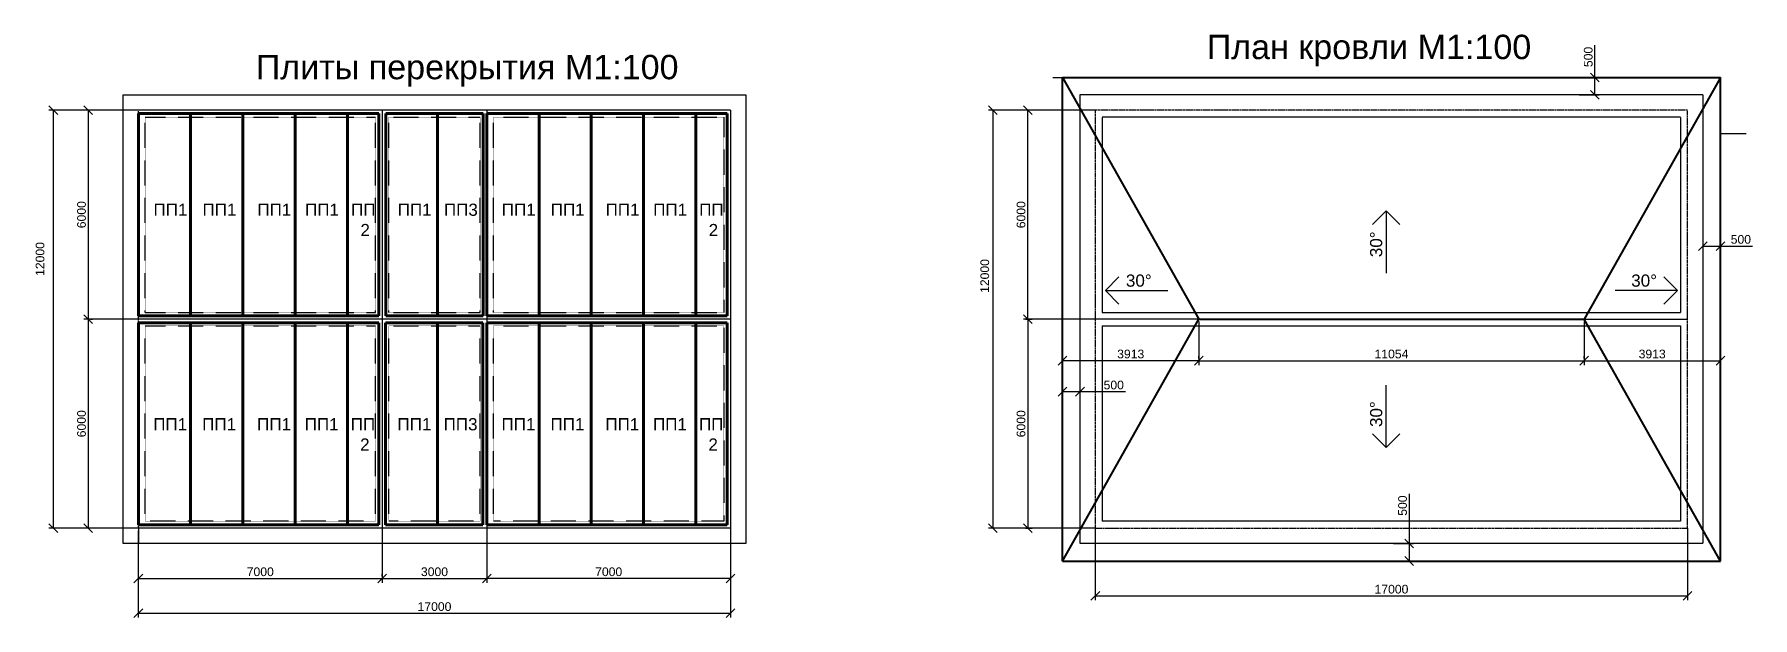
# Model space of a CAD drawing. Header units: millimetres. Extents: x -229914 to 856942, y -268655 to 87212.
# Drawn here: x 334365 to 383682, y -124564 to -107823 of the extents above; entities that cross this region are included whole.
import ezdxf

# ---------------------------------------------------------------- set-up
doc = ezdxf.new("R2010")
doc.units = ezdxf.units.MM
for name, pattern in [('DASHDOT_axis', [24, 20, -1.5, 1, -1.5]), ('DASHED', [7, 5, -2, 0]), ('невидимая2', [4.7625, 3.175, -1.5875]), ('осеваяX2', [101.6, 63.5, -12.7, 12.7, -12.7])]:
    doc.linetypes.add(name, pattern=pattern)
doc.layers.add('каменные и деревянные эл', color=7, linetype='Continuous', lineweight=60)
doc.layers.add('Ось', color=7, linetype='DASHDOT_axis', lineweight=25)
doc.styles.get("Standard").update_dxf_attribs({"font": 'arial.ttf'})
doc.styles.add('Аннотативный', font='arial.ttf')
doc.dimstyles.new('Копия Аннотативный', dxfattribs={"dimscale": 0, "dimtxt": 2.5, "dimasz": 2.5, "dimexe": 1.25, "dimexo": 0.625, "dimtad": 1, "dimtxsty": 'Аннотативный', "dimblk": 'OBLIQUE', "dimcen": 2.5, "dimadec": 0, "dimazin": 0, "dimtfac": 1, "dimtmove": 0, "dimatfit": 3, "dimldrblk": 'OBLIQUE', "dimfxl": 1, "dimarcsym": 0})

msp = doc.modelspace()

# ---------------------------------------------------------------- texts
at = {"lineweight": 25}
for s, width, gutter_width, insert, char_height, attachment_point in [('План кровли М1:100', 10354.2148148, 12.5, (368014.8749, -107833.70307), 700, 1), ('Плиты перекрытия М1:100', 12145.9811269, 12.5, (340720.76564, -108411.43374), 700, 1), ('\\pxa0.66667,sm1.07917;30°', 110.1427955, 1250, (366433.30975, -114715.20326), 350, 3), ('\\pxa0.66667,sm1.07917;30°', 110.1427955, 1250, (380197.80599, -114715.20326), 350, 1)]:
    msp.add_mtext_dynamic_manual_height_columns(s, width=width, gutter_width=gutter_width, heights=[0], dxfattribs=dict(at, insert=insert, char_height=char_height, attachment_point=attachment_point))
at = {"lineweight": 25, "char_height": 350, "rotation": 90}
for insert, attachment_point in [((372701.00224, -114218.12994), 1), ((372701.00224, -118353.21245), 3)]:
    msp.add_mtext_dynamic_manual_height_columns('\\pxa0.66667,sm1.07917;30°', width=110.1427955, gutter_width=1250, heights=[0], dxfattribs=dict(at, insert=insert, attachment_point=attachment_point))
at = {"layer": 'Ось', "linetype": 'ByBlock', "char_height": 350, "attachment_point": 1}
for s, insert in [('ПП1', (337784.3302, -112681.43374)), ('ПП1', (339189.85496, -112681.43374)), ('ПП1', (340765.30698, -112681.43374)), ('ПП1', (342131.66966, -112681.43374)), ('ПП\\P  2', (343451.85677, -112681.43374)), ('ПП1', (344791.83979, -112681.43374)), ('ПП3', (346119.10553, -112681.43374)), ('ПП1', (347779.20327, -112681.43374)), ('ПП1', (349184.72803, -112681.43374)), ('ПП1', (350760.18005, -112681.43374)), ('ПП1', (352126.54273, -112681.43374)), ('ПП\\P  2', (353446.72984, -112681.43374)), ('ПП1', (337775.88738, -118838.41596)), ('ПП1', (339181.41214, -118838.41596)), ('ПП1', (340756.86416, -118838.41596)), ('ПП1', (342123.22684, -118838.41596)), ('ПП\\P  2', (343443.41395, -118838.41596)), ('ПП1', (344784.76116, -118838.41596)), ('ПП3', (346110.76881, -118838.41596)), ('ПП1', (347772.12464, -118838.41596)), ('ПП1', (349177.6494, -118838.41596)), ('ПП1', (350753.10142, -118838.41596)), ('ПП1', (352119.4641, -118838.41596)), ('ПП\\P  2', (353439.65121, -118838.41596))]:
    msp.add_mtext_dynamic_manual_height_columns(s, width=600, gutter_width=12.5, heights=[0], dxfattribs=dict(at, insert=insert))

# ---------------------------------------------------------------- blocks, each defined once
blk = doc.blocks.new('_Oblique')
at = {"color": 0, "linetype": 'ByBlock', "lineweight": -2}
blk.add_line((-0.5, -0.5), (0.5, 0.5), dxfattribs=at)
blk = doc.blocks.new('*D14')
at = {"layer": 'Defpoints', "color": 0, "linetype": 'ByBlock', "transparency": 16777216}
for p in [(337449, -109999), (335909, -115999), (337449, -115999)]:
    blk.add_point(p, dxfattribs=at)
at = {"layer": 'Ось', "color": 0, "linetype": 'ByBlock', "lineweight": -2, "transparency": 16777216}
for p, q in [((337387, -109999), (335784, -109999)), ((335909, -109999), (335909, -115999)), ((337387, -115999), (335784, -115999))]:
    blk.add_line(p, q, dxfattribs=at)
at = {"layer": 'Ось', "color": 0, "linetype": 'ByBlock', "lineweight": -2, "transparency": 16777216, "xscale": 250, "yscale": 250, "zscale": 250}
for p, rotation in [((335909, -109999), 90), ((335909, -115999), 270)]:
    blk.add_blockref('_Oblique', p, dxfattribs=dict(at, rotation=rotation))
at = {"layer": 'Ось', "color": 0, "linetype": 'ByBlock', "transparency": 16777216, "insert": (335719, -112999), "char_height": 250, "attachment_point": 5, "rotation": 90, "style": 'Аннотативный'}
blk.add_mtext('6000', dxfattribs=at)
blk = doc.blocks.new('*D15')
at = {"layer": 'Defpoints', "color": 0, "linetype": 'ByBlock', "transparency": 16777216}
for p in [(335909, -115999), (335909, -121999), (354349, -121999)]:
    blk.add_point(p, dxfattribs=at)
at = {"layer": 'Ось', "color": 0, "linetype": 'ByBlock', "lineweight": -2, "transparency": 16777216}
for p, q in [((335909, -115999), (335909, -121999)), ((335972, -115999), (336034, -115999)), ((354287, -121999), (335784, -121999))]:
    blk.add_line(p, q, dxfattribs=at)
at = {"layer": 'Ось', "color": 0, "linetype": 'ByBlock', "lineweight": -2, "transparency": 16777216, "xscale": 250, "yscale": 250, "zscale": 250}
for p, rotation in [((335909, -115999), 90), ((335909, -121999), 270)]:
    blk.add_blockref('_Oblique', p, dxfattribs=dict(at, rotation=rotation))
at = {"layer": 'Ось', "color": 0, "linetype": 'ByBlock', "transparency": 16777216, "insert": (335719, -118999), "char_height": 250, "attachment_point": 5, "rotation": 90, "style": 'Аннотативный'}
blk.add_mtext('6000', dxfattribs=at)
blk = doc.blocks.new('*D16')
at = {"layer": 'Defpoints', "color": 0, "linetype": 'ByBlock', "transparency": 16777216}
for p in [(337349, -109999), (334909, -121999), (337349, -121999)]:
    blk.add_point(p, dxfattribs=at)
at = {"layer": 'Ось', "color": 0, "linetype": 'ByBlock', "lineweight": -2, "transparency": 16777216}
for p, q in [((337287, -109999), (334784, -109999)), ((334909, -109999), (334909, -121999)), ((337287, -121999), (334784, -121999))]:
    blk.add_line(p, q, dxfattribs=at)
at = {"layer": 'Ось', "color": 0, "linetype": 'ByBlock', "lineweight": -2, "transparency": 16777216, "xscale": 250, "yscale": 250, "zscale": 250}
for p, rotation in [((334909, -109999), 90), ((334909, -121999), 270)]:
    blk.add_blockref('_Oblique', p, dxfattribs=dict(at, rotation=rotation))
at = {"layer": 'Ось', "color": 0, "linetype": 'ByBlock', "transparency": 16777216, "insert": (334529, -114271), "char_height": 250, "attachment_point": 5, "rotation": 90, "style": 'Аннотативный'}
blk.add_mtext('12000', dxfattribs=at)
blk = doc.blocks.new('*D17')
at = {"layer": 'Defpoints', "color": 0, "linetype": 'ByBlock', "transparency": 16777216}
for p in [(344349, -109999), (337349, -121999), (344349, -123439)]:
    blk.add_point(p, dxfattribs=at)
at = {"layer": 'Ось', "color": 0, "linetype": 'ByBlock', "lineweight": -2, "transparency": 16777216}
for p, q in [((344349, -110062), (344349, -123564)), ((337349, -122062), (337349, -123564)), ((337349, -123439), (344349, -123439))]:
    blk.add_line(p, q, dxfattribs=at)
at = {"layer": 'Ось', "color": 0, "linetype": 'ByBlock', "lineweight": -2, "transparency": 16777216, "xscale": 250, "yscale": 250, "zscale": 250, "rotation": 180}
blk.add_blockref('_Oblique', (337349, -123439), dxfattribs=at)
at = {"layer": 'Ось', "color": 0, "linetype": 'ByBlock', "lineweight": -2, "transparency": 16777216, "xscale": 250, "yscale": 250, "zscale": 250}
blk.add_blockref('_Oblique', (344349, -123439), dxfattribs=at)
at = {"layer": 'Ось', "color": 0, "linetype": 'ByBlock', "transparency": 16777216, "insert": (340849, -123249), "char_height": 250, "attachment_point": 5, "style": 'Аннотативный'}
blk.add_mtext('7000', dxfattribs=at)
blk = doc.blocks.new('*D18')
at = {"layer": 'Defpoints', "color": 0, "linetype": 'ByBlock', "transparency": 16777216}
for p in [(347349, -122439), (344349, -123439), (347349, -123439)]:
    blk.add_point(p, dxfattribs=at)
at = {"layer": 'Ось', "color": 0, "linetype": 'ByBlock', "lineweight": -2, "transparency": 16777216}
for p, q in [((347349, -122502), (347349, -123564)), ((344349, -123377), (344349, -123314)), ((344349, -123439), (347349, -123439))]:
    blk.add_line(p, q, dxfattribs=at)
at = {"layer": 'Ось', "color": 0, "linetype": 'ByBlock', "lineweight": -2, "transparency": 16777216, "xscale": 250, "yscale": 250, "zscale": 250, "rotation": 180}
blk.add_blockref('_Oblique', (344349, -123439), dxfattribs=at)
at = {"layer": 'Ось', "color": 0, "linetype": 'ByBlock', "lineweight": -2, "transparency": 16777216, "xscale": 250, "yscale": 250, "zscale": 250}
blk.add_blockref('_Oblique', (347349, -123439), dxfattribs=at)
at = {"layer": 'Ось', "color": 0, "linetype": 'ByBlock', "transparency": 16777216, "insert": (345849, -123249), "char_height": 250, "attachment_point": 5, "style": 'Аннотативный'}
blk.add_mtext('3000', dxfattribs=at)
blk = doc.blocks.new('*D19')
at = {"layer": 'Defpoints', "color": 0, "linetype": 'ByBlock', "transparency": 16777216}
for p in [(347349, -109999), (354349, -121999), (347349, -123439)]:
    blk.add_point(p, dxfattribs=at)
at = {"layer": 'Ось', "color": 0, "linetype": 'ByBlock', "lineweight": -2, "transparency": 16777216}
for p, q in [((347349, -110062), (347349, -123564)), ((354349, -122062), (354349, -123564)), ((354349, -123439), (347349, -123439))]:
    blk.add_line(p, q, dxfattribs=at)
at = {"layer": 'Ось', "color": 0, "linetype": 'ByBlock', "lineweight": -2, "transparency": 16777216, "xscale": 250, "yscale": 250, "zscale": 250, "rotation": 180}
blk.add_blockref('_Oblique', (347349, -123439), dxfattribs=at)
at = {"layer": 'Ось', "color": 0, "linetype": 'ByBlock', "lineweight": -2, "transparency": 16777216, "xscale": 250, "yscale": 250, "zscale": 250}
blk.add_blockref('_Oblique', (354349, -123439), dxfattribs=at)
at = {"layer": 'Ось', "color": 0, "linetype": 'ByBlock', "transparency": 16777216, "insert": (350849, -123249), "char_height": 250, "attachment_point": 5, "style": 'Аннотативный'}
blk.add_mtext('7000', dxfattribs=at)
blk = doc.blocks.new('*D20')
at = {"layer": 'Defpoints', "color": 0, "linetype": 'ByBlock', "transparency": 16777216}
for p in [(337349, -123439), (354349, -123439), (354349, -124439)]:
    blk.add_point(p, dxfattribs=at)
at = {"layer": 'Ось', "color": 0, "linetype": 'ByBlock', "lineweight": -2, "transparency": 16777216}
for p, q in [((337349, -123502), (337349, -124564)), ((354349, -123502), (354349, -124564)), ((337349, -124439), (354349, -124439))]:
    blk.add_line(p, q, dxfattribs=at)
at = {"layer": 'Ось', "color": 0, "linetype": 'ByBlock', "lineweight": -2, "transparency": 16777216, "xscale": 250, "yscale": 250, "zscale": 250, "rotation": 180}
blk.add_blockref('_Oblique', (337349, -124439), dxfattribs=at)
at = {"layer": 'Ось', "color": 0, "linetype": 'ByBlock', "lineweight": -2, "transparency": 16777216, "xscale": 250, "yscale": 250, "zscale": 250}
blk.add_blockref('_Oblique', (354349, -124439), dxfattribs=at)
at = {"layer": 'Ось', "color": 0, "linetype": 'ByBlock', "transparency": 16777216, "insert": (345849, -124249), "char_height": 250, "attachment_point": 5, "style": 'Аннотативный'}
blk.add_mtext('17000', dxfattribs=at)
blk = doc.blocks.new('*D23')
at = {"layer": 'Defpoints', "color": 0, "linetype": 'ByBlock', "transparency": 16777216}
for p in [(367789, -115999), (378843, -115999), (378843, -117189)]:
    blk.add_point(p, dxfattribs=at)
at = {"layer": 'Ось', "color": 0, "linetype": 'ByBlock', "lineweight": -2, "transparency": 16777216}
for p, q in [((367789, -116062), (367789, -117314)), ((378843, -116062), (378843, -117314)), ((367789, -117189), (378843, -117189))]:
    blk.add_line(p, q, dxfattribs=at)
at = {"layer": 'Ось', "color": 0, "linetype": 'ByBlock', "lineweight": -2, "transparency": 16777216, "xscale": 250, "yscale": 250, "zscale": 250, "rotation": 180}
blk.add_blockref('_Oblique', (367789, -117189), dxfattribs=at)
at = {"layer": 'Ось', "color": 0, "linetype": 'ByBlock', "lineweight": -2, "transparency": 16777216, "xscale": 250, "yscale": 250, "zscale": 250}
blk.add_blockref('_Oblique', (378843, -117189), dxfattribs=at)
at = {"layer": 'Ось', "color": 0, "linetype": 'ByBlock', "transparency": 16777216, "insert": (373316, -116999), "char_height": 250, "attachment_point": 5, "style": 'Аннотативный'}
blk.add_mtext('11054', dxfattribs=at)
blk = doc.blocks.new('*D24')
at = {"layer": 'Defpoints', "color": 0, "linetype": 'ByBlock', "transparency": 16777216}
for p in [(363876, -117189), (363876, -117189), (367789, -117189)]:
    blk.add_point(p, dxfattribs=at)
at = {"layer": 'Ось', "color": 0, "linetype": 'ByBlock', "lineweight": -2, "transparency": 16777216}
for p, q in [((363876, -117127), (363876, -117064)), ((367789, -117189), (363876, -117189)), ((367789, -117127), (367789, -117064))]:
    blk.add_line(p, q, dxfattribs=at)
at = {"layer": 'Ось', "color": 0, "linetype": 'ByBlock', "lineweight": -2, "transparency": 16777216, "xscale": 250, "yscale": 250, "zscale": 250, "rotation": 180}
blk.add_blockref('_Oblique', (363876, -117189), dxfattribs=at)
at = {"layer": 'Ось', "color": 0, "linetype": 'ByBlock', "lineweight": -2, "transparency": 16777216, "xscale": 250, "yscale": 250, "zscale": 250}
blk.add_blockref('_Oblique', (367789, -117189), dxfattribs=at)
at = {"layer": 'Ось', "color": 0, "linetype": 'ByBlock', "transparency": 16777216, "insert": (365832, -116999), "char_height": 250, "attachment_point": 5, "style": 'Аннотативный'}
blk.add_mtext('3913', dxfattribs=at)
blk = doc.blocks.new('*D25')
at = {"layer": 'Defpoints', "color": 0, "linetype": 'ByBlock', "transparency": 16777216}
for p in [(378843, -117189), (382756, -117189), (382756, -117189)]:
    blk.add_point(p, dxfattribs=at)
at = {"layer": 'Ось', "color": 0, "linetype": 'ByBlock', "lineweight": -2, "transparency": 16777216}
for p, q in [((378843, -117127), (378843, -117064)), ((378843, -117189), (382756, -117189)), ((382756, -117127), (382756, -117064))]:
    blk.add_line(p, q, dxfattribs=at)
at = {"layer": 'Ось', "color": 0, "linetype": 'ByBlock', "lineweight": -2, "transparency": 16777216, "xscale": 250, "yscale": 250, "zscale": 250, "rotation": 180}
blk.add_blockref('_Oblique', (378843, -117189), dxfattribs=at)
at = {"layer": 'Ось', "color": 0, "linetype": 'ByBlock', "lineweight": -2, "transparency": 16777216, "xscale": 250, "yscale": 250, "zscale": 250}
blk.add_blockref('_Oblique', (382756, -117189), dxfattribs=at)
at = {"layer": 'Ось', "color": 0, "linetype": 'ByBlock', "transparency": 16777216, "insert": (380799, -116999), "char_height": 250, "attachment_point": 5, "style": 'Аннотативный'}
blk.add_mtext('3913', dxfattribs=at)
blk = doc.blocks.new('*D26')
at = {"layer": 'Defpoints', "color": 0, "linetype": 'ByBlock', "transparency": 16777216}
for p in [(382256, -113719), (382756, -113719), (382756, -113899)]:
    blk.add_point(p, dxfattribs=at)
at = {"layer": 'Ось', "color": 0, "linetype": 'ByBlock', "lineweight": -2, "transparency": 16777216}
for p, q in [((382256, -113782), (382256, -114024)), ((382256, -113899), (382756, -113899)), ((382756, -113782), (382756, -114024)), ((382756, -113899), (383682, -113899))]:
    blk.add_line(p, q, dxfattribs=at)
at = {"layer": 'Ось', "color": 0, "linetype": 'ByBlock', "lineweight": -2, "transparency": 16777216, "xscale": 250, "yscale": 250, "zscale": 250, "rotation": 180}
blk.add_blockref('_Oblique', (382256, -113899), dxfattribs=at)
at = {"layer": 'Ось', "color": 0, "linetype": 'ByBlock', "lineweight": -2, "transparency": 16777216, "xscale": 250, "yscale": 250, "zscale": 250}
blk.add_blockref('_Oblique', (382756, -113899), dxfattribs=at)
at = {"layer": 'Ось', "color": 0, "linetype": 'ByBlock', "transparency": 16777216, "insert": (383344, -113709), "char_height": 250, "attachment_point": 5, "style": 'Аннотативный'}
blk.add_mtext('500', dxfattribs=at)
blk = doc.blocks.new('*D27')
at = {"layer": 'Defpoints', "color": 0, "linetype": 'ByBlock', "transparency": 16777216}
for p in [(363876, -117899), (363876, -118079), (364376, -117899)]:
    blk.add_point(p, dxfattribs=at)
at = {"layer": 'Ось', "color": 0, "linetype": 'ByBlock', "lineweight": -2, "transparency": 16777216}
for p, q in [((363876, -117962), (363876, -118204)), ((364376, -118079), (363876, -118079)), ((364376, -117962), (364376, -118204)), ((365683, -118079), (364376, -118079))]:
    blk.add_line(p, q, dxfattribs=at)
at = {"layer": 'Ось', "color": 0, "linetype": 'ByBlock', "lineweight": -2, "transparency": 16777216, "xscale": 250, "yscale": 250, "zscale": 250, "rotation": 180}
blk.add_blockref('_Oblique', (363876, -118079), dxfattribs=at)
at = {"layer": 'Ось', "color": 0, "linetype": 'ByBlock', "lineweight": -2, "transparency": 16777216, "xscale": 250, "yscale": 250, "zscale": 250}
blk.add_blockref('_Oblique', (364376, -118079), dxfattribs=at)
at = {"layer": 'Ось', "color": 0, "linetype": 'ByBlock', "transparency": 16777216, "insert": (365345, -117889), "char_height": 250, "attachment_point": 5, "style": 'Аннотативный'}
blk.add_mtext('500', dxfattribs=at)
blk = doc.blocks.new('*D28')
at = {"layer": 'Defpoints', "color": 0, "linetype": 'ByBlock', "transparency": 16777216}
for p in [(378646, -109059), (379155, -109059), (378646, -109559)]:
    blk.add_point(p, dxfattribs=at)
at = {"layer": 'Ось', "color": 0, "linetype": 'ByBlock', "lineweight": -2, "transparency": 16777216}
for p, q in [((379155, -109059), (379155, -108133)), ((378708, -109059), (379280, -109059)), ((379155, -109559), (379155, -109059)), ((378708, -109559), (379280, -109559))]:
    blk.add_line(p, q, dxfattribs=at)
at = {"layer": 'Ось', "color": 0, "linetype": 'ByBlock', "lineweight": -2, "transparency": 16777216, "xscale": 250, "yscale": 250, "zscale": 250}
for p, rotation in [((379155, -109059), 90), ((379155, -109559), 270)]:
    blk.add_blockref('_Oblique', p, dxfattribs=dict(at, rotation=rotation))
at = {"layer": 'Ось', "color": 0, "linetype": 'ByBlock', "transparency": 16777216, "insert": (378965, -108471), "char_height": 250, "attachment_point": 5, "rotation": 90, "style": 'Аннотативный'}
blk.add_mtext('500', dxfattribs=at)
blk = doc.blocks.new('*D29')
at = {"layer": 'Defpoints', "color": 0, "linetype": 'ByBlock', "transparency": 16777216}
for p in [(373316, -122439), (373316, -122939), (373825, -122939)]:
    blk.add_point(p, dxfattribs=at)
at = {"layer": 'Ось', "color": 0, "linetype": 'ByBlock', "lineweight": -2, "transparency": 16777216}
for p, q in [((373825, -121011), (373825, -122439)), ((373378, -122439), (373950, -122439)), ((373825, -122439), (373825, -122939)), ((373378, -122939), (373950, -122939))]:
    blk.add_line(p, q, dxfattribs=at)
at = {"layer": 'Ось', "color": 0, "linetype": 'ByBlock', "lineweight": -2, "transparency": 16777216, "xscale": 250, "yscale": 250, "zscale": 250}
for p, rotation in [((373825, -122439), 90), ((373825, -122939), 270)]:
    blk.add_blockref('_Oblique', p, dxfattribs=dict(at, rotation=rotation))
at = {"layer": 'Ось', "color": 0, "linetype": 'ByBlock', "transparency": 16777216, "insert": (373635, -121349), "char_height": 250, "attachment_point": 5, "rotation": 90, "style": 'Аннотативный'}
blk.add_mtext('500', dxfattribs=at)
blk = doc.blocks.new('*D30')
at = {"layer": 'Defpoints', "color": 0, "linetype": 'ByBlock', "transparency": 16777216}
for p in [(362876, -109999), (364816, -109999), (364816, -115999)]:
    blk.add_point(p, dxfattribs=at)
at = {"layer": 'Ось', "color": 0, "linetype": 'ByBlock', "lineweight": -2, "transparency": 16777216}
for p, q in [((364753, -109999), (362751, -109999)), ((362876, -115999), (362876, -109999)), ((364753, -115999), (362751, -115999))]:
    blk.add_line(p, q, dxfattribs=at)
at = {"layer": 'Ось', "color": 0, "linetype": 'ByBlock', "lineweight": -2, "transparency": 16777216, "xscale": 250, "yscale": 250, "zscale": 250}
for p, rotation in [((362876, -109999), 90), ((362876, -115999), 270)]:
    blk.add_blockref('_Oblique', p, dxfattribs=dict(at, rotation=rotation))
at = {"layer": 'Ось', "color": 0, "linetype": 'ByBlock', "transparency": 16777216, "insert": (362685, -112999), "char_height": 250, "attachment_point": 5, "rotation": 90, "style": 'Аннотативный'}
blk.add_mtext('6000', dxfattribs=at)
blk = doc.blocks.new('*D31')
at = {"layer": 'Defpoints', "color": 0, "linetype": 'ByBlock', "transparency": 16777216}
for p in [(362751, -115999), (362751, -121999), (362876, -121999)]:
    blk.add_point(p, dxfattribs=at)
at = {"layer": 'Ось', "color": 0, "linetype": 'ByBlock', "lineweight": -2, "transparency": 16777216}
for p, q in [((362813, -115999), (363001, -115999)), ((362876, -115999), (362876, -121999)), ((362813, -121999), (363001, -121999))]:
    blk.add_line(p, q, dxfattribs=at)
at = {"layer": 'Ось', "color": 0, "linetype": 'ByBlock', "lineweight": -2, "transparency": 16777216, "xscale": 250, "yscale": 250, "zscale": 250}
for p, rotation in [((362876, -115999), 90), ((362876, -121999), 270)]:
    blk.add_blockref('_Oblique', p, dxfattribs=dict(at, rotation=rotation))
at = {"layer": 'Ось', "color": 0, "linetype": 'ByBlock', "transparency": 16777216, "insert": (362685, -118999), "char_height": 250, "attachment_point": 5, "rotation": 90, "style": 'Аннотативный'}
blk.add_mtext('6000', dxfattribs=at)
blk = doc.blocks.new('*D32')
at = {"layer": 'Defpoints', "color": 0, "linetype": 'ByBlock', "transparency": 16777216}
for p in [(364816, -109999), (361876, -121999), (364816, -121999)]:
    blk.add_point(p, dxfattribs=at)
at = {"layer": 'Ось', "color": 0, "linetype": 'ByBlock', "lineweight": -2, "transparency": 16777216}
for p, q in [((364753, -109999), (361751, -109999)), ((361876, -109999), (361876, -121999)), ((364753, -121999), (361751, -121999))]:
    blk.add_line(p, q, dxfattribs=at)
at = {"layer": 'Ось', "color": 0, "linetype": 'ByBlock', "lineweight": -2, "transparency": 16777216, "xscale": 250, "yscale": 250, "zscale": 250}
for p, rotation in [((361876, -109999), 90), ((361876, -121999), 270)]:
    blk.add_blockref('_Oblique', p, dxfattribs=dict(at, rotation=rotation))
at = {"layer": 'Ось', "color": 0, "linetype": 'ByBlock', "transparency": 16777216, "insert": (361644, -114759), "char_height": 250, "attachment_point": 5, "rotation": 90, "style": 'Аннотативный'}
blk.add_mtext('12000', dxfattribs=at)
blk = doc.blocks.new('*D34')
at = {"layer": 'Defpoints', "color": 0, "linetype": 'ByBlock', "transparency": 16777216}
for p in [(364816, -121999), (381816, -121999), (381816, -123939)]:
    blk.add_point(p, dxfattribs=at)
at = {"layer": 'Ось', "color": 0, "linetype": 'ByBlock', "lineweight": -2, "transparency": 16777216}
for p, q in [((364816, -122062), (364816, -124064)), ((381816, -122062), (381816, -124064)), ((364816, -123939), (381816, -123939))]:
    blk.add_line(p, q, dxfattribs=at)
at = {"layer": 'Ось', "color": 0, "linetype": 'ByBlock', "lineweight": -2, "transparency": 16777216, "xscale": 250, "yscale": 250, "zscale": 250, "rotation": 180}
blk.add_blockref('_Oblique', (364816, -123939), dxfattribs=at)
at = {"layer": 'Ось', "color": 0, "linetype": 'ByBlock', "lineweight": -2, "transparency": 16777216, "xscale": 250, "yscale": 250, "zscale": 250}
blk.add_blockref('_Oblique', (381816, -123939), dxfattribs=at)
at = {"layer": 'Ось', "color": 0, "linetype": 'ByBlock', "transparency": 16777216, "insert": (373316, -123749), "char_height": 250, "attachment_point": 5, "style": 'Аннотативный'}
blk.add_mtext('17000', dxfattribs=at)

# ---------------------------------------------------------------- dimensions: what is measured, and where the dimension line sits
at = {"layer": 'Ось', "linetype": 'ByBlock'}
for base, p1, p2, angle, picture, middle in [((379154.98544, -109059.18952), (378645.55787, -109559.18952), (378645.55787, -109059.18952), 90, '*D28', (378964.84219, -108470.93918)), ((335909.47859, -115999.18952), (337449.47859, -109999.18952), (337449.47859, -115999.18952), 90, '*D14', (335719.33534, -112999.18952)), ((362875.55787, -109999.18952), (364815.55787, -115999.18952), (364815.55787, -109999.18952), 90, '*D30', (362685.41463, -112999.18952)), ((335909.47859, -121999.18952), (335909.47859, -115999.18952), (354349.47859, -121999.18952), 90, '*D15', (335719.33534, -118999.18952)), ((362875.55787, -121999.18952), (362750.55787, -115999.18952), (362750.55787, -121999.18952), 90, '*D31', (362685.41463, -118999.18952)), ((382755.55787, -117189.18952), (378842.55787, -117189.18952), (382755.55787, -117189.18952), 180, '*D25', (380799.05787, -116998.96101))]:
    dim = msp.add_linear_dim(base=base, p1=p1, p2=p2, angle=angle, dimstyle='Копия Аннотативный', dxfattribs=at)
    dim.commit()
    dim.dimension.update_dxf_attribs({"geometry": picture, "text_midpoint": middle})
for base, p1, p2, angle, override, picture, middle in [((334909.47859, -121999.18952), (337349.47859, -109999.18952), (337349.47859, -121999.18952), 90, {"dimtmove": 2}, '*D16', (334719.33534, -114271.43374)), ((361875.55787, -121999.18952), (364815.55787, -109999.18952), (364815.55787, -121999.18952), 90, {"dimtmove": 2}, '*D32', (361644.2938, -114758.7811)), ((363875.55787, -118079.18646), (364375.55787, -117899.18646), (363875.55787, -117899.18646), 180, {"dimtmove": 1}, '*D27', (365344.98544, -118259.04321)), ((373824.98544, -122939.18952), (373315.55787, -122439.18952), (373315.55787, -122939.18952), 270, {"dimtmove": 1}, '*D29', (373634.84219, -121349.18646))]:
    dim = msp.add_linear_dim(base=base, p1=p1, p2=p2, angle=angle, dimstyle='Копия Аннотативный', override=override, dxfattribs=at)
    dim.commit()
    dim.dimension.update_dxf_attribs({"geometry": picture, "text_midpoint": middle, "dimtype": 160})
for base, p1, p2, picture, middle in [((344349.47859, -123439.18952), (337349.47859, -121999.18952), (344349.47859, -109999.18952), '*D17', (340849.47859, -123249.04627)), ((347349.47859, -123439.18952), (354349.47859, -121999.18952), (347349.47859, -109999.18952), '*D19', (350849.47859, -123249.04627)), ((382755.55787, -113899.18646), (382255.55787, -113719.18646), (382755.55787, -113719.18646), '*D26', (383343.80821, -113709.04321)), ((378842.55787, -117189.18952), (367788.55787, -115999.18952), (378842.55787, -115999.18952), '*D23', (373315.55787, -116999.04627)), ((363875.55787, -117189.18952), (367788.55787, -117189.18952), (363875.55787, -117189.18952), '*D24', (365832.05787, -116998.96101)), ((381815.55787, -123939.18952), (364815.55787, -121999.18952), (381815.55787, -121999.18952), '*D34', (373315.55787, -123749.04627)), ((347349.47859, -123439.18952), (344349.47859, -123439.18952), (347349.47859, -122439.18952), '*D18', (345849.47859, -123248.96101)), ((354349.47859, -124439.18952), (337349.47859, -123439.18952), (354349.47859, -123439.18952), '*D20', (345849.47859, -124249.04627))]:
    dim = msp.add_linear_dim(base=base, p1=p1, p2=p2, dimstyle='Копия Аннотативный', dxfattribs=at)
    dim.commit()
    dim.dimension.update_dxf_attribs({"geometry": picture, "text_midpoint": middle})

# ---------------------------------------------------------------- linework, layer by layer
at = {"lineweight": 40}
for p, q in [((363875.55787, -109059.18952), (382755.55787, -109059.18952)), ((363875.55787, -122939.18952), (363875.55787, -109059.18952)), ((363875.55787, -109059.18952), (367788.55787, -115999.18952)), ((382755.55787, -109059.18952), (378842.55787, -115999.18952)), ((382755.55787, -122939.18952), (382755.55787, -109059.18952)), ((363875.55787, -122939.18952), (367788.55787, -115999.18952)), ((367788.55787, -115999.18952), (378842.55787, -115999.18952)), ((382755.55787, -122939.18952), (378842.55787, -115999.18952)), ((363875.55787, -122939.18952), (382755.55787, -122939.18952))]:
    msp.add_line(p, q, dxfattribs=at)
at = {"linetype": 'ByBlock', "lineweight": 25}
for p, q in [((336909.47859, -109559.18952), (354789.47859, -109559.18952)), ((336909.47859, -122439.18952), (336909.47859, -109559.18952)), ((354789.47859, -109559.18952), (354789.47859, -122439.18952)), ((354789.47859, -122439.18952), (336909.47859, -122439.18952))]:
    msp.add_line(p, q, dxfattribs=at)
at = {"linetype": 'DASHED', "lineweight": 25}
for p, q in [((382255.55787, -109559.18952), (364375.55787, -109559.18952)), ((364375.55787, -109559.18952), (364375.55787, -122439.18952)), ((382255.55787, -109559.18952), (382255.55787, -122439.18952)), ((381615.55787, -110199.18952), (365015.55787, -110199.18952)), ((365015.55787, -110199.18952), (365015.55787, -115809.18952)), ((381615.55787, -110199.18952), (381615.55787, -115809.18952)), ((365015.55787, -115809.18952), (381615.55787, -115809.18952)), ((365015.55787, -116189.18952), (365015.55787, -121799.18952)), ((365015.55787, -116189.18952), (381615.55787, -116189.18952)), ((381615.55787, -116189.18952), (381615.55787, -121799.18952)), ((381615.55787, -121799.18952), (365015.55787, -121799.18952)), ((382255.55787, -122439.18952), (364375.55787, -122439.18952))]:
    msp.add_line(p, q, dxfattribs=at)
at = {"linetype": 'невидимая2', "lineweight": 25}
for p, q in [((337549.47859, -110199.18952), (344159.47859, -110199.18952)), ((337549.47859, -115809.18952), (337549.47859, -110199.18952)), ((344159.47859, -115809.18952), (344159.47859, -110199.18952)), ((344539.47859, -110199.18952), (347159.47859, -110199.18952)), ((344539.47859, -115809.18952), (344539.47859, -110199.18952)), ((347159.47859, -115809.18952), (347159.47859, -110199.18952)), ((347539.47859, -110199.18952), (354149.47859, -110199.18952)), ((347539.47859, -115809.18952), (347539.47859, -110199.18952)), ((354149.47859, -110199.18952), (354149.47859, -115809.18952)), ((337549.47859, -115809.18952), (344159.47859, -115809.18952)), ((344539.47859, -115809.18952), (347159.47859, -115809.18952)), ((347539.47859, -115809.18952), (354149.47859, -115809.18952)), ((337549.47859, -121799.18952), (337549.47859, -116189.18952)), ((337549.47859, -116189.18952), (344159.47859, -116189.18952)), ((344159.47859, -121799.18952), (344159.47859, -116189.18952)), ((344539.47859, -121799.18952), (344539.47859, -116189.18952)), ((344539.47859, -116189.18952), (347159.47859, -116189.18952)), ((347159.47859, -121799.18952), (347159.47859, -116189.18952)), ((347539.47859, -121799.18952), (347539.47859, -116189.18952)), ((347539.47859, -116189.18952), (354149.47859, -116189.18952)), ((354149.47859, -116189.18952), (354149.47859, -121799.18952)), ((344159.47859, -121799.18952), (337549.47859, -121799.18952)), ((347159.47859, -121799.18952), (344539.47859, -121799.18952)), ((354149.47859, -121799.18952), (347539.47859, -121799.18952))]:
    msp.add_line(p, q, dxfattribs=at)
at = {"linetype": 'осеваяX2', "lineweight": 25}
for p, q in [((364815.55787, -109999.18952), (364815.55787, -121999.18952)), ((381815.55787, -121999.18952), (381815.55787, -109999.18952)), ((364815.55787, -121999.18952), (381815.55787, -121999.18952)), ((364815.55787, -121999.18952), (364815.55787, -121999.18952))]:
    msp.add_line(p, q, dxfattribs=at)
at = {"lineweight": 25}
for p, q in [((373164.98544, -112889.65867), (373164.98544, -114680.95049)), ((365104.83848, -115179.18646), (366896.1303, -115179.18646)), ((381526.27727, -115179.18646), (379734.98544, -115179.18646)), ((373164.98544, -119681.68372), (373164.98544, -117890.39189))]:
    msp.add_line(p, q, dxfattribs=at)
at = {"linetype": 'DASHDOT_axis'}
msp.add_line((378842.55787, -115999.18952), (381815.55787, -115999.18952), dxfattribs=at)
at = {"lineweight": 25}
for points in [[(373557.26852, -113278.14773), (373164.98544, -112889.65867), (372772.70236, -113278.14773)], [(365493.32755, -115571.46954), (365104.83848, -115179.18646), (365493.32755, -114786.90338)], [(381137.7882, -115571.46954), (381526.27727, -115179.18646), (381137.7882, -114786.90338)], [(373557.26852, -119293.19465), (373164.98544, -119681.68372), (372772.70236, -119293.19465)]]:
    msp.add_lwpolyline(points, dxfattribs=at)
at = {"layer": 'каменные и деревянные эл'}
for p, q in [((337349.47859, -110099.18952), (337349.47859, -115899.18952)), ((337349.47859, -110099.18952), (344249.47859, -110099.18952)), ((338849.47859, -110099.18952), (338849.47859, -115899.18952)), ((340349.47859, -110099.18952), (340349.47859, -115899.18952)), ((341849.47859, -110099.18952), (341849.47859, -115899.18952)), ((343349.47859, -110099.18952), (343349.47859, -115899.18952)), ((344249.47859, -110099.18952), (344249.47859, -115899.18952)), ((344449.47859, -115899.18952), (344449.47859, -110099.18952)), ((344449.47859, -110099.18952), (347249.47859, -110099.18952)), ((345939.47859, -115899.18952), (345939.47859, -110099.18952)), ((347249.47859, -115899.18952), (347249.47859, -110099.18952)), ((347349.47859, -110099.18952), (354249.47859, -110099.18952)), ((347349.47859, -110099.18952), (347349.47859, -115899.18952)), ((348849.47859, -110099.18952), (348849.47859, -115899.18952)), ((350349.47859, -110099.18952), (350349.47859, -115899.18952)), ((351849.47859, -110099.18952), (351849.47859, -115899.18952)), ((353349.47859, -110099.18952), (353349.47859, -115899.18952)), ((354249.47859, -110099.18952), (354249.47859, -115899.18952)), ((337349.47859, -115899.18952), (344249.47859, -115899.18952)), ((337349.47859, -121899.18952), (337349.47859, -116099.18952)), ((337349.47859, -116099.18952), (344249.47859, -116099.18952)), ((338849.47859, -121899.18952), (338849.47859, -116099.18952)), ((340349.47859, -121899.18952), (340349.47859, -116099.18952)), ((341849.47859, -121899.18952), (341849.47859, -116099.18952)), ((343349.47859, -121899.18952), (343349.47859, -116099.18952)), ((344249.47859, -121899.18952), (344249.47859, -116099.18952)), ((344439.47859, -116099.18952), (344439.47859, -121899.18952)), ((344439.47859, -116099.18952), (347239.47859, -116099.18952)), ((344449.47859, -115899.18952), (347249.47859, -115899.18952)), ((345939.47859, -116099.18952), (345939.47859, -121899.18952)), ((347239.47859, -116099.18952), (347239.47859, -121899.18952)), ((347349.47859, -115899.18952), (354249.47859, -115899.18952)), ((347349.47859, -116099.18952), (347349.47859, -121899.18952)), ((347349.47859, -116099.18952), (354249.47859, -116099.18952)), ((348849.47859, -121899.18952), (348849.47859, -116099.18952)), ((350349.47859, -121899.18952), (350349.47859, -116099.18952)), ((351849.47859, -121899.18952), (351849.47859, -116099.18952)), ((353349.47859, -121899.18952), (353349.47859, -116099.18952)), ((354249.47859, -121899.18952), (354249.47859, -116099.18952)), ((337349.47859, -121899.18952), (344249.47859, -121899.18952)), ((344439.47859, -121899.18952), (347239.47859, -121899.18952)), ((347349.47859, -121899.18952), (354249.47859, -121899.18952))]:
    msp.add_line(p, q, dxfattribs=at)
at = {"layer": 'Ось', "linetype": 'осеваяX2', "lineweight": 25}
for p, q in [((337349.47859, -121999.18952), (337349.47859, -109999.18952)), ((381815.55787, -109999.18952), (364815.55787, -109999.18952))]:
    msp.add_line(p, q, dxfattribs=at)
at = {"layer": 'Ось', "linetype": 'ByBlock'}
for points in [[(363875.55787, -109069.18646), (363594.98544, -109069.18646)], [(382755.55787, -110669.18646), (383494.98544, -110669.18646)], [(364504.98544, -122939.18952), (364164.41301, -122939.18952)], [(382514.98544, -122939.18952), (382514.98544, -122939.18952)]]:
    msp.add_lwpolyline(points, dxfattribs=at)
at = {"layer": 'Ось', "linetype": 'DASHDOT_axis'}
for points in [[(354349.47859, -109999.18952), (336909.47859, -109999.18952)], [(344349.47859, -109999.18952), (344349.47859, -122439.18952)], [(347349.47859, -109999.18952), (347349.47859, -122439.18952)], [(354349.47859, -109999.18952), (354349.47859, -122439.18952)], [(364815.55787, -109999.18952), (364375.55787, -109999.18952)], [(354349.47859, -115999.18952), (336909.47859, -115999.18952)], [(367788.55787, -115999.18952), (364375.55787, -115999.18952)], [(354349.47859, -121999.18952), (336909.47859, -121999.18952)], [(337349.47859, -121999.18952), (337349.47859, -122439.18952)], [(364815.55787, -121999.18952), (364375.55787, -121999.18952)], [(364815.55787, -121998.56452), (364815.55787, -122438.56452)], [(381815.55787, -121998.56452), (381815.55787, -122438.56452)]]:
    msp.add_lwpolyline(points, dxfattribs=at)

msp.set_redraw_order([(e.dxf.handle, doc.entitydb.next_handle()) for e in msp.query("TEXT MTEXT ATTDEF DIMENSION ARC_DIMENSION")])  # texts and dimensions are drawn at this point

doc.saveas('drawing.dxf')
